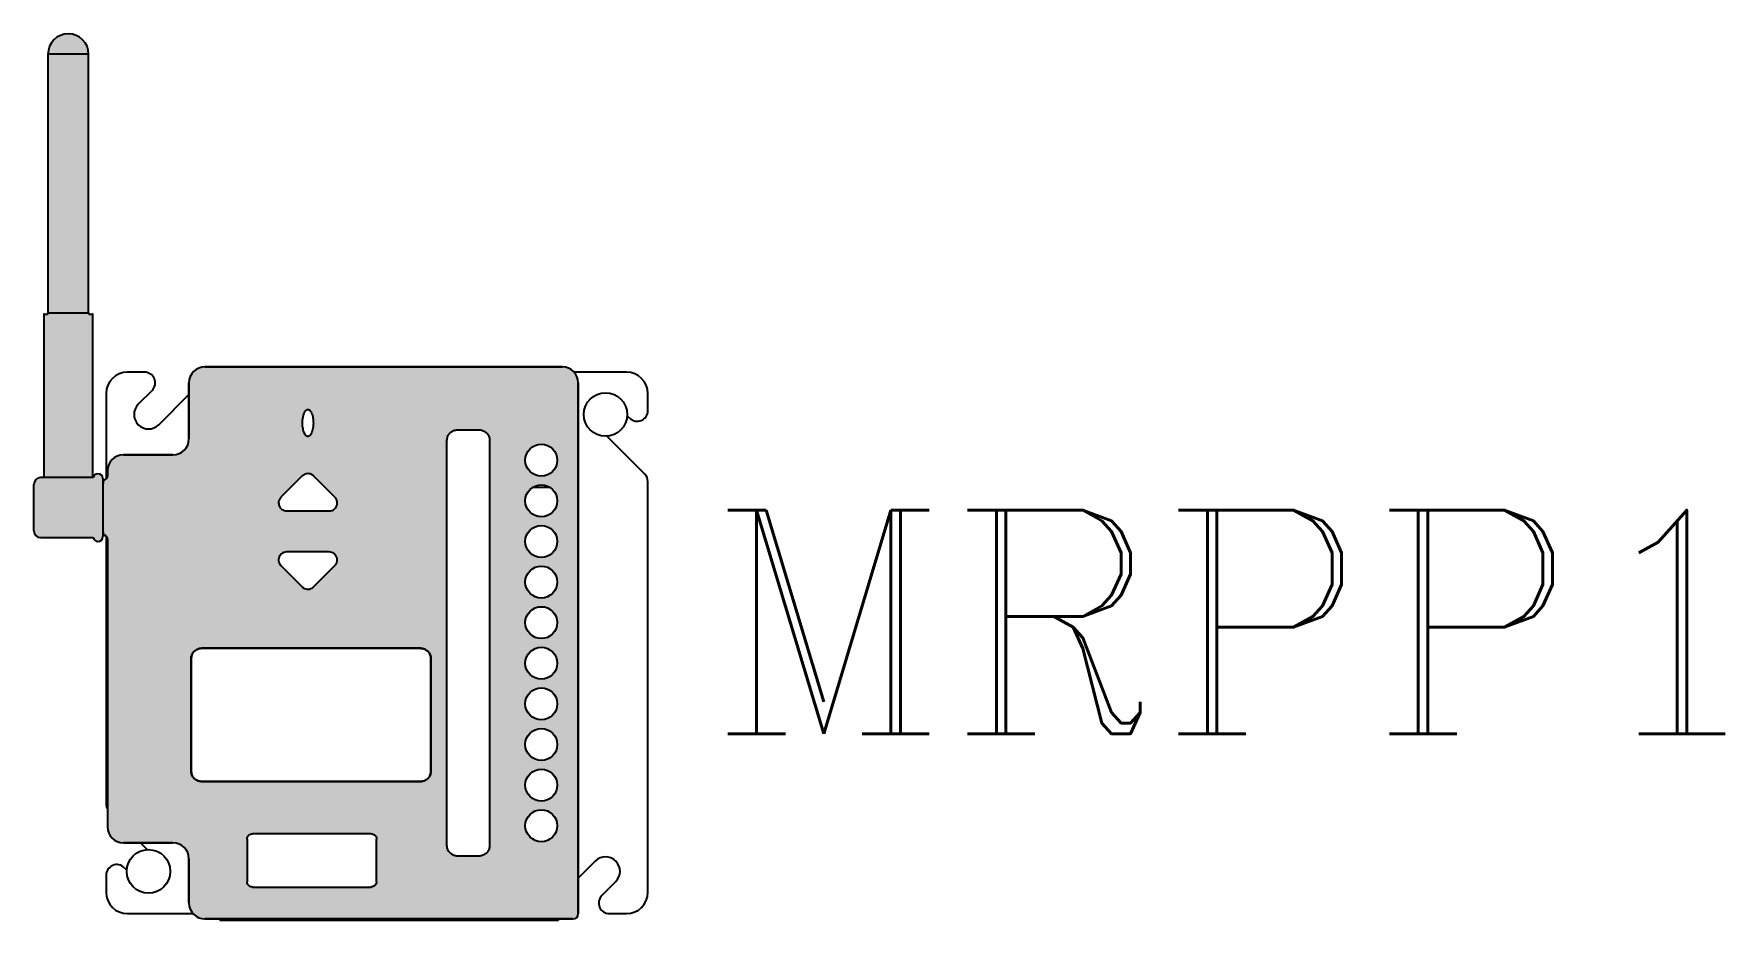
# Model space of a CAD drawing. Header units: inches. Extents: x -6 to 22.4, y -2.5 to 12.4.
import ezdxf

# ---------------------------------------------------------------- set-up
doc = ezdxf.new("R2010")
doc.units = ezdxf.units.IN
doc.header["$LTSCALE"] = 48
doc.header["$MEASUREMENT"] = 0

msp = doc.modelspace()

# ---------------------------------------------------------------- texts
at = {"insert": (5.314626204562984, 4.380138080016138), "char_height": 3.75, "width": 10.65285824355316, "attachment_point": 1}
msp.add_mtext('{\\Fcomplex|c0;MRPP1}', dxfattribs=at)

# ---------------------------------------------------------------- hatches: boundary and pattern name
h = msp.add_hatch(color=256)
h.paths.add_polyline_path([(-5.758712435818936, 12.02550034349765), (-5.077757844461914, 12.02550034349765, 0.9997039269162595)])
edge = h.paths.add_edge_path()
edge.add_spline(control_points=[(-5.758712447528268, 12.02544631677681), (-5.758712447528268, 7.679283433891896)], knot_values=[0, 0, 1, 1], degree=1, periodic=0)
edge.add_line((-5.758712447528268, 7.679283433891896), (-5.077851421488845, 7.679283433889637))
edge.add_spline(control_points=[(-5.077851421488859, 7.679283433891896), (-5.077757844459484, 12.0255003434999)], knot_values=[0, 0, 1, 1], degree=1, periodic=0)
edge.add_line((-5.07775784445947, 12.02550034349765), (-5.758712435818936, 12.02550034349765))
edge.add_arc((-5.418235140135877, 12.02539953772937), 0.3404773106059263, 179.9830363287723, 179.9921279864686)
h = msp.add_hatch(color=256)
edge = h.paths.add_edge_path()
edge.add_arc((-5.017708697522053, 7.656588066354999), 0.01134768376732609, 1.1336908301018411e-08, 90.00002800770687, ccw=False)
edge.add_spline(control_points=[(-5.006361013754727, 7.656588066357244), (-5.006361013754727, 4.925200583562457)], knot_values=[0.0002859281625922083, 0.0002859281625922083, 1, 1], degree=1, periodic=0)
edge.add_spline(control_points=[(-5.006361013754713, 4.925200583562457), (-4.999552403494334, 4.925200583562457)], knot_values=[0, 0, 0.8771029953462826, 0.8771029953462826], degree=1, periodic=0)
edge.add_arc((-4.920938258006188, 4.909767733638901), 0.08011464739730972, 90.00000000031508, 168.8934257580153, ccw=False)
edge.add_spline(control_points=[(-4.920938258006174, 4.98988238103621), (-4.920799478149107, 4.98988238103621)], knot_values=[0, 0, 1, 1], degree=1, periodic=0)
edge.add_arc((-4.920799478151537, 4.909767733638901), 0.0801146473973091, -1.6158878679561894e-09, 89.99999999826213, ccw=False)
edge.add_line((-4.840684830754228, 4.909767733636642), (-4.840684830754228, 4.885176257621424))
edge.add_line((-4.840684830754228, 4.885176257621424), (-4.833974507518576, 4.885176257621424))
edge.add_line((-4.833974507518576, 4.885176257621424), (-4.833974507518619, 4.833618331110017))
edge.add_line((-4.833974507518619, 4.833618331110017), (-4.833751127914439, 4.833618331110017))
edge.add_line((-4.833751127914439, 4.833618331110017), (-4.833751127914439, 4.018520650553313))
edge.add_line((-4.833751127914439, 4.018520650553313), (-4.833751127916869, 3.963503736446626))
edge.add_ellipse((-4.829293743972883, 3.895903119575479), major_axis=(0.06702408860902444, -5.079064106188702e-15), ratio=0.9998476951999998, start_angle=0, end_angle=90.0000000000043)
edge.add_line((-4.829293743950757, 3.962917000091153), (-4.817460191202414, 3.96291700009121))
edge.add_ellipse((-4.829293743972883, 3.895903119575479), major_axis=(0.06702408860902444, -5.079064106188702e-15), ratio=0.9998476951999998, start_angle=0, end_angle=90.00000000000432, ccw=False)
edge.add_line((-4.762269655366808, 3.895903119597861), (-4.762269655366808, 3.88624718535651))
edge.add_spline(control_points=[(-4.762269655364364, 3.886247185336515), (-4.762915424182779, 3.893955256848542), (-4.764224710829012, 3.909583256856223), (-4.774434945276624, 3.93054681710295), (-4.789431052938738, 3.946826061816708), (-4.808017898731293, 3.957700079300949), (-4.821844912497554, 3.959113067376407), (-4.828763961076149, 3.959820127722224)], knot_values=[0, 0, 0, 0, 0.2104360382882247, 0.4266559285099399, 0.6230919290156983, 0.8113949044321235, 1, 1, 1, 1], degree=3, periodic=0)
edge.add_line((-4.828763961081563, 3.959820127723091), (-4.840684830754213, 3.959820127723077))
edge.add_line((-4.840684830754213, 3.959820127723077), (-4.840684830754228, 3.935228651698907))
edge.add_arc((-4.920799478151537, 3.935228651701166), 0.0801146473973091, 270, 359.99999999838406, ccw=False)
edge.add_spline(control_points=[(-4.920799478149107, 3.855114004303857), (-4.920938258006174, 3.855114004303857)], knot_values=[0, 0, 1, 1], degree=1, periodic=0)
edge.add_arc((-4.920938258006188, 3.935228651701166), 0.08011464739730975, 191.1065742419946, 270.0000000000102, ccw=False)
edge.add_spline(control_points=[(-4.999552403494334, 3.919795801777596), (-5.882402200592097, 3.919795801777596)], knot_values=[0, 0, 1, 1], degree=1, periodic=0)
edge.add_arc((-5.882402200594541, 4.033272639450814), 0.1134768376732325, 180.0000000011337, 270.0000000012342, ccw=False)
edge.add_line((-5.995879038267773, 4.033272639448569), (-5.995879038267773, 4.811723745886979))
edge.add_arc((-5.882402200594541, 4.811723745889225), 0.1134768376732325, 89.99999999876582, 180.0000000011337, ccw=False)
edge.add_spline(control_points=[(-5.882402200592097, 4.925200583562457), (-5.830202855262414, 4.925200583562457)], knot_values=[0.01715933901195577, 0.01715933901195577, 1, 1], degree=1, periodic=0)
edge.add_spline(control_points=[(-5.830202855262414, 4.925200583562457), (-5.830202855262414, 7.656588066357244)], knot_values=[0, 0, 0.9997268539231583, 0.9997268539231583], degree=1, periodic=0)
edge.add_arc((-5.818855171495088, 7.656588066354985), 0.01134768376732609, 90.00000001234139, 179.9999999885914, ccw=False)
edge.add_line((-5.818855171497532, 7.667935750122311), (-5.770060131298024, 7.667935750122311))
edge.add_arc((-5.770060131298024, 7.679283433889623), 0.01134768376732609, 270, 360.0000000114804)
edge.add_line((-5.758712447530698, 7.679283433891896), (-5.077851421491303, 7.679283433889637))
edge.add_arc((-5.066503737723977, 7.679283433889637), 0.01134768376732609, 180, 270)
edge.add_line((-5.066503737723977, 7.667935750122311), (-5.017708703069104, 7.667935750122325))
h = msp.add_hatch(color=256)
edge = h.paths.add_edge_path()
edge.add_ellipse((2.86029504132074, 6.51329043238681), major_axis=(0.1896016186844267, 0.1896016186844292), ratio=0.9996954599000001, start_angle=315.008725760335, end_angle=356.8054918293523)
edge.add_ellipse((2.86029504132074, 6.51329043238681), major_axis=(0.1896016186844267, 0.1896016186844292), ratio=0.9996954599000001, start_angle=356.8054918293523, end_angle=404.9912742396658)
edge.add_line((2.860376699920934, 6.781386786820079), (-3.12806531539681, 6.781386786820079))
edge.add_ellipse((-3.127983656811395, 6.51329043238681), major_axis=(-0.1896016186844267, 0.1896016186844292), ratio=0.9996954599000001, start_angle=315.0087257603361, end_angle=404.9912742396663)
edge.add_line((-3.396080011253602, 6.513372090869879), (-3.396080011253602, 5.57513693753765))
edge.add_line((-3.396080011253602, 5.57513693753765), (-3.396080011253588, 5.575096111331689))
edge.add_ellipse((-3.66417636568687, 5.57517776991709), major_axis=(0.1896016186844266, -0.1896016186844266), ratio=0.9996954598999999, start_angle=315.0087257603356, end_angle=404.9912742396661, ccw=False)
edge.add_line((-3.664094707203702, 5.307081415474883), (-4.494254959510158, 5.307081415474883))
edge.add_ellipse((-4.494173300924615, 5.038985061041629), major_axis=(-0.1896016186844292, 0.1896016186844267), ratio=0.9996954599000001, start_angle=315.0087257603349, end_angle=404.9912742396659)
edge.add_line((-4.762269655366822, 5.039066719524726), (-4.762269655366808, 4.95874920000054))
edge.add_line((-4.762269655366808, 4.95874920000054), (-4.762269655366808, 4.949093265749056))
edge.add_ellipse((-4.829293743972883, 4.949093265760069), major_axis=(-0.06702408860902316, 0), ratio=0.9998476952, start_angle=90, end_angle=180, ccw=False)
edge.add_line((-4.833751127916884, 4.880885214718916), (-4.833751127916884, 4.826475734786754))
edge.add_line((-4.833751127916884, 4.826475734786754), (-4.833751127914439, 4.018520650553313))
edge.add_line((-4.833751127914439, 4.018520650553313), (-4.833751127916841, 3.964111170616633))
edge.add_ellipse((-4.829293743972883, 3.895903119575479), major_axis=(0.06702408860902444, -5.079064106188702e-15), ratio=0.9998476951999998, start_angle=0, end_angle=90.00000000000432, ccw=False)
edge.add_line((-4.783343510810425, 3.950606547452836), (-4.78334351081044, 3.941502548048717))
edge.add_ellipse((-4.829293743972883, 3.895903119575479), major_axis=(0.06702408860902444, -5.079064106188702e-15), ratio=0.9998476951999998, start_angle=0, end_angle=90.00000000000432, ccw=False)
edge.add_line((-4.762269655366794, 3.895903119586535), (-4.762269655366836, -0.9306114090295523))
edge.add_ellipse((-4.494173300924615, -0.9305297505461283), major_axis=(-0.1896016186844292, -0.1896016186844267), ratio=0.9996954599000001, start_angle=315.008725760336, end_angle=404.9912742396663)
edge.add_line((-4.494254959408082, -1.198626104988335), (-3.664135533316369, -1.198626104988335))
edge.add_line((-3.664135533316369, -1.198626104988335), (-3.66409470710137, -1.198626104988335))
edge.add_ellipse((-3.66417636568687, -1.46672245942159), major_axis=(0.1896016186844266, 0.1896016186844266), ratio=0.9996954598999999, start_angle=315.00872576033584, end_angle=404.99127423966615, ccw=False)
edge.add_line((-3.396080011253602, -1.466640800835989), (-3.396080011253616, -2.207449212446591))
edge.add_ellipse((-3.127983656811395, -2.20736755397175), major_axis=(-0.1896016186844266, -0.1896016186844266), ratio=0.9996954598999999, start_angle=315.0087257603357, end_angle=356.8054918319169)
edge.add_ellipse((-3.127983656811395, -2.20736755397175), major_axis=(-0.1896016186844266, -0.1896016186844266), ratio=0.9996954598999999, start_angle=356.8054918319169, end_angle=404.9912742396658)
edge.add_line((-3.128065315284374, -2.475463908413943), (3.039053163766539, -2.475463908413943))
edge.add_ellipse((3.039025944279231, -2.386098456930242), major_axis=(0.06320053956147635, -0.06320053956147542), ratio=0.9996954599, start_angle=315.0087257603353, end_angle=404.9912742396658)
edge.add_line((3.128391395753994, -2.38612567646247), (3.128391395754008, 6.513372090983836))
edge = h.paths.add_edge_path(flags=16)
edge.add_spline(control_points=[(0.9285490780280412, 5.548331385333654), (0.9305450725886857, 5.56853071989201), (0.9345372693700682, 5.608931490515346), (0.9656896016905421, 5.662729293525018), (1.011477089128732, 5.703132791643867), (1.061658703436365, 5.72412448151708), (1.094494363727506, 5.726220609720158), (1.107252759403224, 5.727035066708837)], knot_values=[0, 0, 0, 0, 0.2166105679409077, 0.4332436717003993, 0.6492039668039579, 0.8636971343562807, 1, 1, 1, 1], degree=3, periodic=0)
edge.add_line((1.107252759380387, 5.727035066706549), (1.464660122172432, 5.727035066706549))
edge.add_spline(control_points=[(1.46466012215356, 5.727035066708837), (1.484642615478037, 5.725079702360986), (1.52460530093029, 5.721169198846269), (1.577908869378547, 5.690700774189565), (1.618333673559178, 5.645795696020613), (1.640171460085043, 5.595483561002212), (1.642444068726633, 5.561916232240804), (1.643363803528743, 5.548331385333654)], knot_values=[0, 0, 0, 0, 0.2127701297379509, 0.4255157567315716, 0.6389659498076697, 0.8538879177729132, 1, 1, 1, 1], degree=3, periodic=0)
edge.add_line((1.643363803526313, 5.548331385357585), (1.643363803526313, 4.266968857312634))
edge.add_line((1.643363803526313, 4.266968857312634), (1.643363803526327, -1.242408507042228))
edge.add_spline(control_points=[(1.643363803528743, -1.24240850702239), (1.641370513489662, -1.262592334335665), (1.637383782716753, -1.302961514880039), (1.606285002444196, -1.356718103442333), (1.560566109481314, -1.39712474791466), (1.510371480045237, -1.418181105544136), (1.477478983917052, -1.420290223186981), (1.46466012215356, -1.421112188397558)], knot_values=[0, 0, 0, 0, 0.2162945218926788, 0.4326053958708447, 0.6484078633657115, 0.8629775320462876, 1, 1, 1, 1], degree=3, periodic=0)
edge.add_line((1.46466012214232, -1.421112188398709), (1.107252759412674, -1.421112188398695))
edge.add_spline(control_points=[(1.107252759403224, -1.421112188397558), (1.087256556223338, -1.419154259383646), (1.047266232510594, -1.415238605278276), (0.9939298752762937, -1.384726514184649), (0.9535023147655153, -1.339760680772912), (0.9317212495356273, -1.289454639099745), (0.9294609749878902, -1.255932752073875), (0.9285490780280412, -1.24240850702239)], knot_values=[0, 0, 0, 0, 0.2130361870885042, 0.4260501860054968, 0.6397001811267583, 0.8546387606792303, 1, 1, 1, 1], degree=3, periodic=0)
edge.add_line((0.9285490780256112, -1.242408506998373), (0.9285490780256112, 4.266968857312634))
edge.add_line((0.9285490780256112, 4.266968857312634), (0.9285490780255969, 5.548331385313986))
edge = h.paths.add_edge_path(flags=16)
edge.add_spline(control_points=[(-0.9501618460996042, 4.595274377634709), (-0.9450674667006638, 4.589655081452335), (-0.9350190339453519, 4.578571274103268), (-0.9236332522864075, 4.558879706901493), (-0.9155158967662516, 4.537816366289064), (-0.91210642092787, 4.520415577732734), (-0.9110274984468418, 4.507997997127589), (-0.9109464734561357, 4.502996631142196), (-0.9109060237862252, 4.500499826126671)], knot_values=[0, 0, 0, 0, 0.215554662105981, 0.4251718134154115, 0.6442865537454772, 0.8572171902465591, 0.9287193065722533, 1, 1, 1, 1], degree=3, periodic=0)
edge.add_spline(control_points=[(-0.9109060237862252, 4.500499826126671), (-0.912453105431581, 4.485086741533664), (-0.915516269934642, 4.454569403454158), (-0.9392106899152992, 4.414163420998975), (-0.973661418493748, 4.384062088844075), (-1.011159558726092, 4.368585808826154), (-1.035576369665193, 4.367059583344997), (-1.04493378479215, 4.366474677910787)], knot_values=[0, 0, 0, 0, 0.2212111421597408, 0.4379898891432978, 0.6533906902033525, 0.8671666334018475, 1, 1, 1, 1], degree=3, periodic=0)
edge.add_line((-1.044933784809942, 4.366474677908499), (-1.759512560022031, 4.366474677908514))
edge.add_spline(control_points=[(-1.759512560038047, 4.366474677910787), (-1.774529344038982, 4.367948094336839), (-1.80458922267313, 4.370897508734913), (-1.844636004479241, 4.393861583443467), (-1.874929957873121, 4.427651084739637), (-1.891180335014013, 4.46533881668671), (-1.892862585342968, 4.490402363228952), (-1.893540321043957, 4.500499826128916)], knot_values=[0, 0, 0, 0, 0.2124310434307611, 0.4252342834029903, 0.6391190959301409, 0.854610298905262, 1, 1, 1, 1], degree=3, periodic=0)
edge.add_spline(control_points=[(-1.893540321043957, 4.50049982612893), (-1.893369518547772, 4.505366412514661), (-1.892672356838105, 4.525230277273735), (-1.883122407070715, 4.560065514915465), (-1.863897552702099, 4.583537579889068), (-1.854284498730593, 4.595274377634709)], knot_values=[0, 0, 0, 0, 0.139591330483104, 0.5697676133705332, 1, 1, 1, 1], degree=3, periodic=0)
edge.add_line((-1.854284498730124, 4.595274377635292), (-1.496995111108333, 4.952563765257125))
edge.add_spline(control_points=[(-1.496995111107623, 4.952563765257665), (-1.489357783637146, 4.959239238377322), (-1.470480171687626, 4.975739380818467), (-1.432342113946959, 4.990901999818107), (-1.387025250197269, 4.993404600652724), (-1.34241776799729, 4.981297328063562), (-1.319106157410985, 4.96214113655698), (-1.30745123372256, 4.952563765257665)], knot_values=[0, 0, 0, 0, 0.1448600614902241, 0.3580587631430964, 0.5715693975722249, 0.7858009012892635, 1, 1, 1, 1], degree=3, periodic=0)
edge.add_line((-1.307451233741773, 4.952563765272131), (-0.9501618460839438, 4.595274377614388))
edge = h.paths.add_edge_path(flags=16)
edge.add_spline(control_points=[(-1.402223172415091, 5.614004988239031), (-1.398797566889556, 5.614304000091153), (-1.389639500981716, 5.615103382923934), (-1.374280202182646, 5.623649335149665), (-1.352873906747575, 5.646493327595593), (-1.328922328304188, 5.6973297044795), (-1.313315015929746, 5.772502341254494), (-1.309215098356532, 5.860665750605932), (-1.319208607119833, 5.946082518485582), (-1.339269956234403, 6.012808558671949), (-1.365422708438999, 6.05074131926898), (-1.383437542946282, 6.063940821769449), (-1.397281863784727, 6.068361463587706), (-1.407313332626302, 6.067865383871151), (-1.417705816957422, 6.065078363438332), (-1.431811206628367, 6.057246577459011), (-1.452776371785575, 6.033223925897261), (-1.478503682424062, 5.976981434805154), (-1.492663810115204, 5.897522048285808), (-1.494363355012695, 5.806539962466275), (-1.482933954375184, 5.725947073316362), (-1.462438767342761, 5.663812980798212), (-1.437024578249847, 5.629216621306782), (-1.419479192625886, 5.617251718958798), (-1.408699281823303, 5.61418109081167), (-1.40328071141063, 5.614033745526172), (-1.402223172415091, 5.614004988239031)], knot_values=[0, 0, 0, 0, 0.0097250742584722, 0.0259991614195219, 0.0490990452036188, 0.0995001662856537, 0.1851639891468705, 0.2687045091260682, 0.3521746663920504, 0.4319079411945691, 0.4665858870675166, 0.4831051681078765, 0.4957620072510922, 0.5074786263513232, 0.5109692150409775, 0.5265537189357332, 0.5531511882220544, 0.6019015753530755, 0.7029940110219244, 0.7829770849327852, 0.8628519652782299, 0.9363701094167616, 0.9686898918920542, 0.984576158242002, 0.9969897384590832, 1, 1, 1, 1], degree=3, periodic=0)
edge = h.paths.add_edge_path(flags=16)
edge.add_spline(control_points=[(-1.04493378479215, 3.678465504616369), (-1.03034707142298, 3.677075057009318), (-1.000652187092868, 3.674244454952941), (-0.9606363012812551, 3.651755672733458), (-0.9297275744586102, 3.617907239703541), (-0.9118453413497036, 3.575368471197081), (-0.9092794908428914, 3.529659751051909), (-0.9212789974903046, 3.484868869397459), (-0.9405339167401792, 3.461400541409404), (-0.95016184609959, 3.449665804892447)], knot_values=[0, 0, 0, 0, 0.1382931076859409, 0.2815300289008275, 0.4252667000501879, 0.5692194525749713, 0.7130194704770167, 0.8565027341885572, 1, 1, 1, 1], degree=3, periodic=0)
edge.add_line((-0.9501618460991921, 3.449665804892959), (-1.307451233723128, 3.092376417269051))
edge.add_spline(control_points=[(-1.307451233722546, 3.092376417269492), (-1.3150042856185, 3.085766311994178), (-1.333833418980817, 3.069287866528384), (-1.371914144009139, 3.054068579768838), (-1.417303774724573, 3.051517788272335), (-1.461968432741841, 3.063605466323338), (-1.485319869578447, 3.082786361432255), (-1.496995111107623, 3.092376417269492)], knot_values=[0, 0, 0, 0, 0.1432583861629823, 0.3571313020865235, 0.5711680564120265, 0.7855927859234705, 1, 1, 1, 1], degree=3, periodic=0)
edge.add_line((-1.496995111126949, 3.092376417283901), (-1.854284498715316, 3.449665804872382))
edge.add_spline(control_points=[(-1.854284498730593, 3.449665804892433), (-1.863800387810429, 3.461235522725431), (-1.882986258861024, 3.484562309384344), (-1.895119361776096, 3.52915920718408), (-1.892707215849953, 3.574838942181955), (-1.875090623647992, 3.617258746174997), (-1.844601219716651, 3.651083717775975), (-1.804587406100524, 3.674046199440525), (-1.77453783413209, 3.676992370987023), (-1.759512560038047, 3.678465504616369)], knot_values=[0, 0, 0, 0, 0.1416566642109809, 0.2856072060324872, 0.4293263043148636, 0.5725412768998575, 0.7152020947765463, 0.857596421277301, 1, 1, 1, 1], degree=3, periodic=0)
edge.add_line((-1.759512560055143, 3.678465504614081), (-1.04493378477467, 3.678465504614081))
h.paths.add_polyline_path([(2.241324191775774, 5.216389297176988, -1), (2.777435235901294, 5.216389297176988, -1)], flags=16)
h.paths.add_polyline_path([(2.777435235901308, 4.535528271137579, -1), (2.241324191775774, 4.535528271137579, -1)], flags=16)
h.paths.add_polyline_path([(2.777435235901308, 3.854667245098156, -1), (2.241324191775774, 3.854667245098156, -1)], flags=16)
h.paths.add_polyline_path([(2.777435235901308, 3.173806219058747, -1), (2.241324191775774, 3.173806219058747, -1)], flags=16)
edge = h.paths.add_edge_path(flags=16)
edge.add_spline(control_points=[(0.529535842484222, 2.056720869689045), (0.5202175537006326, 2.058953639318631), (0.5106914506018541, 2.060416887470737), (0.5010822217769402, 2.061572327031811)], knot_values=[0.06884987947537785, 0.06884987947537785, 0.06884987947537785, 0.06884987947537785, 0.1721246986739378, 0.1721246986739378, 0.1721246986739378, 0.1721246986739378], degree=3, periodic=0)
edge.add_spline(control_points=[(0.5476333862871883, 2.051188801670705), (0.5454178998130033, 2.052028169317481), (0.5421878361565149, 2.053162187651012), (0.5389248449415049, 2.054174277601177), (0.5379146508320787, 2.054475687494786)], knot_values=[0.2033014468980854, 0.2033014468980854, 0.2033014468980854, 0.2033014468980854, 0.2287496296395046, 0.2401124924273693, 0.2401124924273693, 0.2401124924273693, 0.2401124924273693], degree=3, periodic=0)
edge.add_spline(control_points=[(0.5746896675225912, 2.037871235017377), (0.578366649383284, 2.035620003018423), (0.5819654474382787, 2.033214543027285), (0.5854791829636241, 2.030671136514144)], knot_values=[0.6054749520401368, 0.6054749520401368, 0.6054749520401368, 0.6054749520401368, 0.651627751859665, 0.651627751859665, 0.651627751859665, 0.651627751859665], degree=3, periodic=0)
edge.add_spline(control_points=[(0.5974630702330046, 2.021193869680175), (0.6011296389648919, 2.018038600199745), (0.6054907184933143, 2.013984947466554), (0.609664879564491, 2.009744251213206), (0.6104326170445233, 2.008951145266735)], knot_values=[0.4885607535568157, 0.4885607535568157, 0.4885607535568157, 0.4885607535568157, 0.539761671886955, 0.5514248875052947, 0.5514248875052947, 0.5514248875052947, 0.5514248875052947], degree=3, periodic=0)
edge.add_spline(control_points=[(0.6295384339817929, 1.985371175082037), (0.626611617871248, 1.989635309341864), (0.6235094597173685, 1.993769988570548), (0.6202407700201462, 1.997766228903274)], knot_values=[0.564370620817972, 0.564370620817972, 0.564370620817972, 0.564370620817972, 0.6196157881090354, 0.6196157881090354, 0.6196157881090354, 0.6196157881090354], degree=3, periodic=0)
edge.add_spline(control_points=[(0.6204684190423393, 1.997746524999286), (0.6264981917329635, 1.990453077372081), (0.6319446740315016, 1.982729291443974), (0.6366408992363262, 1.974645681737968)], knot_values=[0.3352417140894771, 0.3352417140894771, 0.3352417140894771, 0.3352417140894771, 0.4355105288048126, 0.4355105288048126, 0.4355105288048126, 0.4355105288048126], degree=3, periodic=0)
edge.add_spline(control_points=[(0.6408334556863196, 1.966934960890342), (0.6421079065303843, 1.964421142405527), (0.6433087747589639, 1.961876364081462), (0.6444314256855534, 1.959302583270727)], knot_values=[0.2734310706357507, 0.2734310706357507, 0.2734310706357507, 0.2734310706357507, 0.3037906707047975, 0.3037906707047975, 0.3037906707047975, 0.3037906707047975], degree=3, periodic=0)
edge.add_spline(control_points=[(0.6444314249199579, 1.959302585026307), (0.6449624271638186, 1.958158870997977), (0.645480798245103, 1.95700956952868), (0.6459862056755412, 1.95585497871906)], knot_values=[0.7263799570776126, 0.7263799570776126, 0.7263799570776126, 0.7263799570776126, 0.7398098460251097, 0.7398098460251097, 0.7398098460251097, 0.7398098460251097], degree=3, periodic=0)
edge.add_spline(control_points=[(0.6569722946014735, 1.919683494326463), (0.6567134621226103, 1.921176253024029), (0.6560507927278252, 1.924706898696229), (0.6552566488111893, 1.928215641622302), (0.6547550703971012, 1.930235622149354)], knot_values=[0.8363903468976157, 0.8363903468976157, 0.8363903468976157, 0.8363903468976157, 0.8526767421644534, 0.8749998137446265, 0.8749998137446265, 0.8749998137446265, 0.8749998137446265], degree=3, periodic=0)
edge.add_spline(control_points=[(0.6604935559652887, 1.884905917142589), (0.6600914871600594, 1.891015579801149), (0.6596894183548301, 1.897125242459708), (0.6591119553140459, 1.903205685651557)], knot_values=[0.9345030996531292, 0.9345030996531292, 0.9345030996531292, 0.9345030996531292, 0.9999999999999999, 0.9999999999999999, 0.9999999999999999, 0.9999999999999999], degree=3, periodic=0)
edge.add_spline(control_points=[(0.6582817797458347, 1.903270251913213), (0.6590853689335177, 1.897171122123183), (0.6597894624493961, 1.891038519632886), (0.6604935559652887, 1.884905917142589)], knot_values=[0, 0, 0, 0, 0.0654725879170403, 0.0654725879170403, 0.0654725879170403, 0.0654725879170403], degree=3, periodic=0)
edge.add_spline(control_points=[(0.6604935559652887, 1.884905917142589), (0.6604935559653029, 1.650202012751151), (0.6604935559653171, 1.415498108359742), (0.6604935559653171, 1.180880376123426)], knot_values=[0.6249965938394508, 0.6249965938394508, 0.6249965938394508, 0.6249965938394508, 1, 1, 1, 1], degree=3, periodic=0)
edge.add_spline(control_points=[(0.6604935559653171, 1.180880376123426), (0.6604935559653171, 1.102745410998807), (0.6604935559653171, 1.024620003194343), (0.6604935559653029, 0.9465073355933953)], knot_values=[0.5001088550369351, 0.5001088550369351, 0.5001088550369351, 0.5001088550369351, 0.6249965938394507, 0.6249965938394507, 0.6249965938394507, 0.6249965938394507], degree=3, periodic=0)
edge.add_spline(control_points=[(0.6604935559653029, 0.9465073355933953), (0.6604935559653029, 0.9464392506943824), (0.6604935559653029, 0.8681861693117838), (0.6604935559653029, 0.7899458767648468), (0.6604935559653029, 0.711783232836865)], knot_values=[0.3749966027264789, 0.3749966027264789, 0.3749966027264789, 0.3749966027264789, 0.3751054579140653, 0.5001088550369353, 0.5001088550369353, 0.5001088550369353, 0.5001088550369353], degree=3, periodic=0)
edge.add_spline(control_points=[(0.6604935559653029, 0.711783232836865), (0.6604935559653029, 0.4773037978155656), (0.6604935559652887, 0.2429105302594081), (0.6604935559652887, 0.008517262703264805)], knot_values=[0, 0, 0, 0, 0.3749966027264789, 0.3749966027264789, 0.3749966027264789, 0.3749966027264789], degree=3, periodic=0)
edge.add_spline(control_points=[(0.6604935559652887, 0.008517262703264805), (0.6585121099687541, -0.01160416635092076), (0.6557464234504664, -0.03968949653956599), (0.6448742066544355, -0.06558795967261233), (0.6412464754514104, -0.07268932642443815)], knot_values=[0, 0, 0, 0, 0.2152087837273075, 0.300386703856947, 0.300386703856947, 0.300386703856947, 0.300386703856947], degree=3, periodic=0)
edge.add_spline(control_points=[(0.6412464754194644, -0.07268932642344339), (0.6329832539707496, -0.08924080157473213), (0.6084800759057174, -0.1218024170280785), (0.5753469735002881, -0.1457859306630809), (0.5560809354368104, -0.1541703148621423)], knot_values=[0.2727697130795761, 0.2727697130795761, 0.2727697130795761, 0.2727697130795761, 0.4722463863983917, 0.6992871802937739, 0.6992871802937739, 0.6992871802937739, 0.6992871802937739], degree=3, periodic=0)
edge.add_spline(control_points=[(0.5560809354367962, -0.1541703148621281), (0.5447321625283763, -0.1594306330626267), (0.5203337799276682, -0.1676720514338115), (0.4948463848749753, -0.169334692272713), (0.4817898745901061, -0.1701864186719177)], knot_values=[0.7270308599001776, 0.7270308599001776, 0.7270308599001776, 0.7270308599001776, 0.8601652158726747, 1, 1, 1, 1], degree=3, periodic=0)
edge.add_spline(control_points=[(0.4817898745901061, -0.1701864186719177), (-1.349922859505426, -0.1701864186719177)], knot_values=[0.5, 0.5, 1, 1], degree=1, periodic=0)
edge.add_spline(control_points=[(-1.349922859505426, -0.1701864186719177), (-3.181635593600959, -0.1701864186719177)], knot_values=[0, 0, 0.5, 0.5], degree=1, periodic=0)
edge.add_spline(control_points=[(-3.181635593600959, -0.1701864186719177), (-3.201693998020147, -0.168216922028634), (-3.22973532481582, -0.1654635973950747), (-3.255589989578766, -0.1546353317049238), (-3.26270619096411, -0.1510068934357065)], knot_values=[0, 0, 0, 0, 0.2141369774527254, 0.2993600506949411, 0.2993600506949411, 0.2993600506949411, 0.2993600506949411], degree=3, periodic=0)
edge.add_spline(control_points=[(-3.262706190963314, -0.1510068934152002), (-3.279372875462599, -0.1427112502737629), (-3.311956582388859, -0.1181713126201771), (-3.335903031545556, -0.08505795029294916), (-3.344264773238834, -0.06591211252336393)], knot_values=[0.273780903888345, 0.273780903888345, 0.273780903888345, 0.273780903888345, 0.4743264767638548, 0.7003336081226008, 0.7003336081226008, 0.7003336081226008, 0.7003336081226008], degree=3, periodic=0)
edge.add_spline(control_points=[(-3.344264773238976, -0.06591211252339235), (-3.349457569762549, -0.0547323331704348), (-3.357764033489019, -0.03030763214685805), (-3.359457755320207, -0.004772717332031107), (-3.360339274976141, 0.008517262703264805)], knot_values=[0.7260455362883836, 0.7260455362883836, 0.7260455362883836, 0.7260455362883836, 0.8574168200791583, 1, 1, 1, 1], degree=3, periodic=0)
edge.add_spline(control_points=[(-3.360339274976141, 0.008517262703264805), (-3.360339274976141, 0.2429105302596213), (-3.360339274976113, 0.4773037978159635), (-3.360339274976099, 0.7117832328373339)], knot_values=[0.6250033972734883, 0.6250033972734883, 0.6250033972734883, 0.6250033972734883, 1, 1, 1, 1], degree=3, periodic=0)
edge.add_spline(control_points=[(-3.360339274976099, 0.7117832328373339), (-3.360339274976099, 0.7899458768880265), (-3.360339274976099, 0.8681861694349067), (-3.360339274976113, 0.94643925081742), (-3.360339274976113, 0.9465073355936227)], knot_values=[0.4998911449631783, 0.4998911449631783, 0.4998911449631783, 0.4998911449631783, 0.6248945422822559, 0.6250033972734881, 0.6250033972734881, 0.6250033972734881, 0.6250033972734881], degree=3, periodic=0)
edge.add_spline(control_points=[(-3.360339274976113, 0.9465073355936227), (-3.360339274976113, 1.024620003194613), (-3.360339274976127, 1.102745410999134), (-3.360339274976127, 1.180880376123781)], knot_values=[0.3750034061605549, 0.3750034061605549, 0.3750034061605549, 0.3750034061605549, 0.4998911449631784, 0.4998911449631784, 0.4998911449631784, 0.4998911449631784], degree=3, periodic=0)
edge.add_spline(control_points=[(-3.360339274976127, 1.180880376123781), (-3.360339274976127, 1.415498108360026), (-3.360339274976141, 1.650202012751308), (-3.360339274976141, 1.884905917142589)], knot_values=[0, 0, 0, 0, 0.3750034061605549, 0.3750034061605549, 0.3750034061605549, 0.3750034061605549], degree=3, periodic=0)
edge.add_spline(control_points=[(-3.356070140095483, 1.919775988064757), (-3.35695449319752, 1.914620778698634), (-3.357673693176153, 1.909420967835274), (-3.358301929499703, 1.904196591192431)], knot_values=[0.068847980122661, 0.068847980122661, 0.068847980122661, 0.068847980122661, 0.1250000227628338, 0.1250000227628338, 0.1250000227628338, 0.1250000227628338], degree=3, periodic=0)
edge.add_spline(control_points=[(-3.351206287957922, 1.941026562810904), (-3.352033132671636, 1.938254892651656), (-3.352777170676347, 1.935460859589881), (-3.353451101191212, 1.932647893195508)], knot_values=[0.1721199503126801, 0.1721199503126801, 0.1721199503126801, 0.1721199503126801, 0.2032976315374037, 0.2032976315374037, 0.2032976315374037, 0.2032976315374037], degree=3, periodic=0)
edge.add_spline(control_points=[(-3.334443271385709, 1.977898054357098), (-3.33620984671407, 1.975041447488252), (-3.337891254092639, 1.972135392371015), (-3.339479543279083, 1.969184819780651)], knot_values=[0.3124996514977041, 0.3124996514977041, 0.3124996514977041, 0.3124996514977041, 0.3482322205986048, 0.3482322205986048, 0.3482322205986048, 0.3482322205986048], degree=3, periodic=0)
edge.add_spline(control_points=[(-3.339565766193346, 1.969088819345984), (-3.338009574670536, 1.972039140686675), (-3.336352481747241, 1.974945435807996), (-3.334602133166129, 1.977804468169168)], knot_values=[0.6516154828436946, 0.6516154828436946, 0.6516154828436946, 0.6516154828436946, 0.6875022703166191, 0.6875022703166191, 0.6875022703166191, 0.6875022703166191], degree=3, periodic=0)
edge.add_spline(control_points=[(-3.327402159472967, 1.988594226641425), (-3.324421641984799, 1.992711938266154), (-3.321251629176317, 1.996712836286235), (-3.317918296491598, 2.000585840301042)], knot_values=[0.5513737890892444, 0.5513737890892444, 0.5513737890892444, 0.5513737890892444, 0.6054607661254527, 0.6054607661254527, 0.6054607661254527, 0.6054607661254527], degree=3, periodic=0)
edge.add_spline(control_points=[(-3.30567570463252, 2.013553432764979), (-3.302064969360288, 2.017048160983549), (-3.298323092410016, 2.020404159224157), (-3.294460555268699, 2.023596655273508)], knot_values=[0.4354211887942407, 0.4354211887942407, 0.4354211887942407, 0.4354211887942407, 0.4885151378147029, 0.4885151378147029, 0.4885151378147029, 0.4885151378147029], degree=3, periodic=0)
edge.add_spline(control_points=[(-3.271346748044209, 2.039773472401095), (-3.268811101598317, 2.041246076082288), (-3.266240072911813, 2.042644902105764), (-3.263635839885993, 2.043964803164116)], knot_values=[0.3036637133440853, 0.3036637133440853, 0.3036637133440853, 0.3036637133440853, 0.3351110202637114, 0.3351110202637114, 0.3351110202637114, 0.3351110202637114], degree=3, periodic=0)
edge.add_spline(control_points=[(-3.235318898661006, 2.055542647413148), (-3.238385754068702, 2.054594211311311), (-3.241427535805514, 2.053550378539825), (-3.244439255059874, 2.052416709784765)], knot_values=[0.7710852729490557, 0.7710852729490557, 0.7710852729490557, 0.7710852729490557, 0.8054304233137035, 0.8054304233137035, 0.8054304233137035, 0.8054304233137035], degree=3, periodic=0)
edge.add_spline(control_points=[(-3.199925494565235, 2.062229718782618), (-3.205453438361062, 2.061705059595795), (-3.210957249236287, 2.061035402663776), (-3.216414975359967, 2.060088854875119)], knot_values=[0.8749999680212723, 0.8749999680212723, 0.8749999680212723, 0.8749999680212723, 0.9345419960620243, 0.9345419960620243, 0.9345419960620243, 0.9345419960620243], degree=3, periodic=0)
edge.add_spline(control_points=[(-3.181635593600959, 2.063609598517758), (-1.807851043029331, 2.063609598517758)], knot_values=[0.625000000000002, 0.625000000000002, 1, 1], degree=1, periodic=0)
edge.add_spline(control_points=[(-1.807851043029331, 2.063609598517758), (-1.349922859505426, 2.063609598517758)], knot_values=[0.5, 0.5, 0.625000000000002, 0.625000000000002], degree=1, periodic=0)
edge.add_spline(control_points=[(-1.349922859505426, 2.063609598517758), (-0.8919946759815218, 2.063609598517758)], knot_values=[0.374999999999998, 0.374999999999998, 0.4999999999999999, 0.4999999999999999], degree=1, periodic=0)
edge.add_spline(control_points=[(-0.8919946759815218, 2.063609598517758), (0.4817898745901061, 2.063609598517758)], knot_values=[0, 0, 0.3749999999999981, 0.3749999999999981], degree=1, periodic=0)
h.paths.add_polyline_path([(2.777435235901308, 2.492945193019338, -1), (2.241324191775774, 2.492945193019338, -1)], flags=16)
h.paths.add_polyline_path([(2.777435235901308, 1.812084166979915, -1), (2.241324191775774, 1.812084166979915, -1)], flags=16)
h.paths.add_polyline_path([(2.777435235901308, 1.131223140940506, -1), (2.241324191775774, 1.131223140940506, -1)], flags=16)
h.paths.add_polyline_path([(2.777435235901308, 0.4503621149010826, -1), (2.241324191775774, 0.4503621149010826, -1)], flags=16)
h.paths.add_polyline_path([(2.777435235901308, -0.2304989111383264, -1), (2.241324191775774, -0.2304989111383264, -1)], flags=16)
edge = h.paths.add_edge_path(flags=16)
edge.add_spline(control_points=[(-0.3426595697990678, -1.045834457410265), (-0.3326445471280834, -1.04681796377055), (-0.3125859392031032, -1.048787781425574), (-0.2858779118634232, -1.064117523069854), (-0.2656897816258237, -1.086657739396898), (-0.254876946443062, -1.111771192910936), (-0.2537585236765523, -1.128459758729178), (-0.2533077291114836, -1.135186298097864)], knot_values=[0, 0, 0, 0, 0.2118958490500275, 0.4243960195253232, 0.6383277363981444, 0.8542233798775887, 1, 1, 1, 1], degree=3, periodic=0)
edge.add_line((-0.2533077291138994, -1.135186298085202), (-0.2533077291138994, -1.850001023610972))
edge.add_spline(control_points=[(-0.2533077291114836, -1.850001023598551), (-0.2543051786492754, -1.860107434440337), (-0.2562957483875437, -1.880276390184093), (-0.2718481074112873, -1.907170068895823), (-0.2947678166498235, -1.927406325108748), (-0.319915003040677, -1.937910450545118), (-0.336330691154302, -1.938951499792395), (-0.3426595697990678, -1.939352864286136)], knot_values=[0, 0, 0, 0, 0.2195194583415412, 0.4380861128147333, 0.6541254041634698, 0.8666520508793755, 1, 1, 1, 1], degree=3, periodic=0)
edge.add_line((-0.3426595698105359, -1.939352864288423), (-2.331363487971188, -1.939352864288423))
edge.add_spline(control_points=[(-2.331363487982699, -1.939352864286136), (-2.341349918856011, -1.93837318915979), (-2.3613776689524, -1.936408454325559), (-2.388012484761802, -1.92115680191371), (-2.40818309240359, -1.898749343220231), (-2.419104218513809, -1.873644014752642), (-2.420249115305538, -1.85684269014412), (-2.420715328670283, -1.850001023598551)], knot_values=[0, 0, 0, 0, 0.2096906681802828, 0.4205338577044704, 0.6340556652556839, 0.8509838259246529, 1, 1, 1, 1], degree=3, periodic=0)
edge.add_line((-2.420715328672713, -1.850001023585946), (-2.420715328672699, -1.135186298110369))
edge.add_spline(control_points=[(-2.420715328670283, -1.135186298097864), (-2.419724208798499, -1.125111368196528), (-2.417745437127536, -1.104996762039264), (-2.402259020701862, -1.07813705740196), (-2.379440947560468, -1.05790825941331), (-2.354307483596571, -1.04731443689748), (-2.337811361061156, -1.04625037101367), (-2.331363487982699, -1.045834457410265)], knot_values=[0, 0, 0, 0, 0.217664488623022, 0.4345673375353934, 0.6498206219867471, 0.8631246719176098, 1, 1, 1, 1], degree=3, periodic=0)
edge.add_line((-2.331363487994295, -1.045834457412553), (-0.3426595697990678, -1.04583445741028))
h.paths.add_polyline_path([(2.777435235901308, -0.9113599371777354, -1), (2.241324191775774, -0.9113599371777354, -1)], flags=16)

# ---------------------------------------------------------------- linework, layer by layer
for p, q in [((-5.077757844461914, 12.02550034349765), (-5.758712435818936, 12.02550034349765)), ((-5.818855171497532, 7.667935750122311), (-5.770060131298024, 7.667935750122311)), ((-5.077851421491303, 7.679283433889637), (-5.75740343465533, 7.679283433891896)), ((-5.066503737723977, 7.667935750122311), (-5.017708697524483, 7.667935750122311)), ((-4.139740124424918, 6.69203494613248), (-4.425936148060046, 6.69203494613248)), ((2.860376699851798, 6.781386786820079), (-3.128065315342454, 6.781386786820079)), ((-3.128024489190835, 6.781386786820079), (2.860335873691255, 6.781386786820079)), ((3.937396140298105, 6.69203494613248), (3.060164524864874, 6.69203494613248)), ((-4.783343510810411, 6.334627583382144), (-4.783343510810411, 4.906177627796012)), ((-4.013377539499118, 6.386968679840464), (-4.245827392004287, 6.15451882732637)), ((-3.902399158701073, 5.81109059402317), (-3.396080011253602, 6.317409741479565)), ((-3.396080011253602, 6.513372090917855), (-3.396080011253602, 5.575096111386046)), ((-3.396080011253602, 5.57513693753765), (-3.396080011253602, 6.513331264757312)), ((3.128391395754008, -2.386125676440585), (3.128391395754008, 6.513372090917855)), ((3.128391395754008, 6.513331264757312), (3.128391395754008, -2.386112067726359)), ((4.294803503048456, 6.048431559747002), (4.294803503048456, 6.334627583382144)), ((3.989737236747487, 5.922068974821215), (3.950344804810115, 5.961461406758588)), ((1.107252759400794, 5.727035066706549), (1.464660122151145, 5.727035066706549)), ((0.9285490780256112, 4.266968857312634), (0.9285490780256112, 5.54833138533138)), ((1.643363803526313, 5.54833138533138), (1.643363803526313, 4.266968857312634)), ((3.6069165715069, 5.618033173455387), (4.24246240659906, 4.982487338363228)), ((-3.664094707155812, 5.307081415474883), (-4.49425495945566, 5.307081415474883)), ((-4.494214133304041, 5.307081415474883), (-3.664135533316369, 5.307081415474883)), ((-5.006361013754727, 4.925200583562457), (-5.830202855262414, 4.925200583562457)), ((-4.840684830754228, 4.909767733636642), (-4.840684830754228, 4.826475734786754)), ((-4.83397450751859, 4.833618331110017), (-4.83397450751859, 4.885176257621424)), ((-4.83397450751859, 4.885176257621424), (-4.828763961076305, 4.885176257621424)), ((-4.83397450751859, 4.826475734784495), (-4.83397450751859, 4.833618331110017)), ((-4.83397450751859, 4.833618331110017), (-4.833751127916884, 4.833618331110017)), ((-4.833751127916884, 4.882079385244381), (-4.833751127916884, 4.826475734786754)), ((-4.833751127916884, 4.882079385244381), (-4.824567248341268, 4.882079385244381)), ((-4.833751127914439, 4.018520650553313), (-4.833751127914439, 4.826475734786754)), ((-4.762269655366808, 5.039066719572673), (-4.762269655366808, 4.949093265760069)), ((-4.762269655366808, 4.95874920000054), (-4.762269655366808, 5.039025893412131)), ((-1.496995111111872, 4.952563765253572), (-1.854284498731218, 4.595274377634226)), ((-0.9501618461038248, 4.595274377634226), (-1.307451233723185, 4.952563765253572)), ((4.294803503048456, -2.028704704976008), (4.294803503048456, 4.856124753446366)), ((-5.995879038267773, 4.033272639448569), (-5.995879038267773, 4.811723745886979)), ((2.509629898992458, 4.759354632059981), (2.361882178049058, 4.759354632059981)), ((2.656877249636963, 4.759354632059981), (2.509629898992458, 4.759354632059981)), ((-1.759512560036868, 4.366474677908499), (-1.044933784789237, 4.366474677908499)), ((0.9285490780256112, -1.242408507023526), (0.9285490780256112, 4.266968857312634)), ((1.643363803526313, 4.266968857312634), (1.643363803526313, -1.242408507023526)), ((-4.840684830754228, 4.018520650553313), (-4.840684830754228, 3.935228651698907)), ((-4.83397450751859, 4.011378054234484), (-4.83397450751859, 4.018520650551054)), ((-4.83397450751859, 3.959820127723077), (-4.83397450751859, 4.011378054234484)), ((-4.83397450751859, 4.011378054234484), (-4.833751127916884, 4.011378054234484)), ((-4.833751127916884, 4.018520650553313), (-4.833751127916884, 3.962917000091167)), ((-4.83397450751859, 3.959820127723077), (-4.828763961076305, 3.959820127723077)), ((-4.833751127916884, 3.962917000091167), (-4.824567248341268, 3.962917000091167)), ((-4.783343510810411, 3.938659768984408), (-4.783343510810411, -0.5502018750313056)), ((-4.762269655366808, 3.895903119575479), (-4.762269655366808, -0.9306114090771871)), ((-1.854284498731218, 3.449665804888355), (-1.496995111111872, 3.092376417269008)), ((-1.044933784789237, 3.678465504614081), (-1.759512560036868, 3.678465504614081)), ((-1.307451233723185, 3.092376417269008), (-0.9501618461038248, 3.449665804888355)), ((-3.181635593603389, 2.063609598515484), (0.4817898745876903, 2.063609598515484)), ((-3.360339274978571, 0.008517262700976858), (-3.360339274978571, 1.884905917140301)), ((0.6604935559628586, 1.884905917140301), (0.6604935559628586, 0.008517262700976858)), ((0.4817898745876903, -0.1701864186742057), (-3.181635593603389, -0.1701864186742057)), ((-0.342659569801512, -1.045834457412553), (-2.331363487985129, -1.045834457412553)), ((-4.49425495945566, -1.198626104988335), (-3.664094707155812, -1.198626104988335)), ((-3.664135533316369, -1.198626104988335), (-4.494214133304041, -1.198626104988335)), ((-4.095456579268856, -1.312110295040327), (-4.208940769329786, -1.198626104988335)), ((-2.420715328672713, -1.135186298100137), (-2.420715328672713, -1.850001023600839)), ((-0.2533077291139136, -1.850001023600839), (-0.2533077291139136, -1.135186298100137)), ((-4.478277244509442, -1.616146096415079), (-4.438884812580994, -1.655538528352466)), ((-3.396080011253602, -1.466640800890545), (-3.396080011253602, -2.207449212502794)), ((-3.396080011253602, -2.20740838635119), (-3.396080011253602, -1.466681627051088)), ((1.464660122151145, -1.421112188398709), (1.107252759400794, -1.421112188398709)), ((3.413859150939118, -1.505167715617034), (3.128391395754008, -1.790635470793219)), ((-4.783343510810411, -1.742508681331941), (-4.783343510810411, -2.028704704976008)), ((-2.331363487985129, -1.939352864288423), (-0.342659569801512, -1.939352864288423)), ((3.524837531737163, -2.081045801425404), (3.757287384242318, -1.848595948920249)), ((-4.425936148060046, -2.386112067726359), (-3.327853140364468, -2.386112067726359)), ((-3.128065315342454, -2.475463908413943), (3.039053163789589, -2.475463908413943)), ((3.039039555066424, -2.475463908413943), (-3.128024489190835, -2.475463908413943)), ((-2.876975235800373, -2.484326019198178), (-2.735129188708825, -2.484326019198178)), ((-2.876975235800373, -2.484326019198178), (-2.876975235800373, -2.495673702965505)), ((-2.876975235800373, -2.495673702965505), (-2.735129188708825, -2.495673702965505)), ((-2.735129188708825, -2.484326019198178), (2.655020600769859, -2.484326019198178)), ((-2.735129188708825, -2.495673702965505), (2.655020600769859, -2.495673702965505)), ((2.655020600769859, -2.484326019198178), (2.796866647861407, -2.484326019198178)), ((2.655020600769859, -2.495673702965505), (2.796866647861407, -2.495673702965505)), ((2.796866647861407, -2.484326019198178), (2.796866647861407, -2.495673702965505)), ((3.651200116654024, -2.386112067726359), (3.937396140298105, -2.386112067726359))]:
    msp.add_line(p, q)
for centre, radius in [((3.585573267590718, 5.98280471067477), 0.3653954173078172), ((2.509379713838541, 5.216389297176988), 0.2680555220627613), ((2.509379713838541, 4.535528271137579), 0.2680555220627613), ((2.509379713838541, 3.854667245098156), 0.2680555220627613), ((2.509379713838541, 3.173806219058747), 0.2680555220627613), ((2.509379713838541, 2.492945193019338), 0.2680555220627613), ((2.509379713838541, 1.812084166979915), 0.2680555220627613), ((2.509379713838541, 1.131223140940506), 0.2680555220627613), ((2.509379713838541, 0.4503621149010826), 0.2680555220627613), ((2.509379713838541, -0.2304989111383264), 0.2680555220627613), ((2.509379713838541, -0.9113599371777354), 0.2680555220627613), ((-4.074113275352673, -1.676881832268634), 0.3653954173078186)]:
    msp.add_circle(centre, radius)
for centre, radius, start, end in [((-5.418235140140425, 12.02539952240399), 0.3404773106059273, 0.01696625019513235, 179.992125407879), ((-5.818855171497532, 7.656588066354999), 0.01134768376732441, 90, 180), ((-5.770060131298024, 7.679283433889637), 0.01134768376732441, 270, 0), ((-5.066503737723977, 7.679283433889637), 0.01134768376732441, 180, 270), ((-5.017708697524483, 7.656588066354999), 0.01134768376732441, 0, 90), ((-4.425936148060046, 6.334627583382144), 0.3574073627503472, 90, 180), ((-4.139740124424918, 6.513331264757312), 0.1787036813751742, 315, 90), ((3.937396140298105, 6.334627583382144), 0.3574073627503485, 0, 90), ((-4.074113275352673, 5.98280471067477), 0.242840432620725, 135, 315), ((4.116099821673288, 6.048431559747002), 0.1787036813751742, 225, 0), ((-5.882402200594541, 4.811723745886979), 0.1134768376732359, 90, 180), ((-4.920938258009812, 4.909767733636642), 0.0801146473973055, 90, 168.8934257580035), ((-4.920799478151537, 4.909767733636642), 0.0801146473973055, 0, 90), ((4.116099821673288, 4.856124753446366), 0.1787036813751748, 0, 45), ((2.509629898992458, 4.535975030341007), 0.223379601718968, 83.10789742070169, 96.89207649599955), ((-5.882402200594541, 4.033272639448569), 0.1134768376732359, 180, 270), ((-4.920938258009812, 3.935228651698907), 0.0801146473973055, 191.1065742419964, 270), ((-4.920799478151537, 3.935228651698907), 0.08011464739730423, 270, 0), ((-4.604639829435229, -0.5502018750313056), 0.1787036813751743, 180, 208.1064608645989), ((-4.604639829435229, -1.742508681331941), 0.1787036813751742, 45, 180), ((3.585573267590718, -1.676881832268634), 0.2428404326207235, 315, 135), ((-4.425936148060046, -2.028704704976008), 0.357407362750349, 180, 270), ((3.651200116654024, -2.20740838635119), 0.1787036813751756, 135, 270), ((3.937396140298105, -2.028704704976008), 0.357407362750349, 270, 0)]:
    msp.add_arc(centre, radius, start, end)
for centre, major_axis, ratio, start_param, end_param in [((-3.127983656811395, 6.51329043238681), (-0.1896016186844267, 0.1896016186844292), 0.9996954599000001, 5.497939437029742, 7.068431177329472), ((2.86029504132074, 6.51329043238681), (0.1896016186844267, 0.1896016186844292), 0.9996954599000001, 5.497939437029724, 7.068431177329463), ((-3.66417636568687, 5.57517776991709), (0.1896016186844266, -0.1896016186844266), 0.9996954598999999, 5.497939437029734, 7.068431177329468), ((-4.494173300924615, 5.038985061041629), (-0.1896016186844292, 0.1896016186844267), 0.9996954599000001, 5.497939437029721, 7.068431177329464), ((-4.829293743972883, 4.949093265760069), (-0.06702408860902316, 0), 0.9998476952, 1.570796326794897, 3.141592653589793), ((-4.829293743972883, 3.895903119575479), (0.06702408860902444, -5.079064106188702e-15), 0.9998476951999998, 0, 1.570796326794972), ((-4.494173300924615, -0.9305297505461283), (-0.1896016186844292, -0.1896016186844267), 0.9996954599000001, 5.497939437029741, 7.068431177329471), ((-3.66417636568687, -1.46672245942159), (0.1896016186844266, 0.1896016186844266), 0.9996954598999999, 5.497939437029738, 7.068431177329469), ((-3.127983656811395, -2.20736755397175), (-0.1896016186844266, -0.1896016186844266), 0.9996954598999999, 5.497939437029736, 7.068431177329463), ((3.039025944279231, -2.386098456930242), (0.06320053956147635, -0.06320053956147542), 0.9996954599, 5.497939437029729, 7.068431177329463)]:
    msp.add_ellipse(centre, major_axis=major_axis, ratio=ratio, start_param=start_param, end_param=end_param)
for points, degree in [([(-5.758712447528268, 12.02544631677681), (-5.758712447528268, 7.679283433891896)], 1), ([(-5.077851421488859, 7.679283433891896), (-5.077757844459484, 12.0255003434999)], 1), ([(-5.830202855262414, 7.656588066357244), (-5.830202855262414, 4.925200583562457)], 1), ([(-5.006361013754727, 4.925200583562457), (-5.006361013754727, 7.656588066357244)], 1), ([(-5.830202855262414, 4.925200583562457), (-5.882402200592097, 4.925200583562457)], 1), ([(-4.999552403494334, 4.925200583562457), (-5.006361013754713, 4.925200583562457)], 1), ([(-4.920799478149107, 4.98988238103621), (-4.920938258006174, 4.98988238103621)], 1), ([(-4.833751127914439, 4.826475734786754), (-4.840684830751798, 4.826475734786754)], 1), ([(-4.840684830751798, 4.018520650553313), (-4.833751127914439, 4.018520650553313)], 1), ([(-5.882402200592097, 3.919795801777596), (-4.999552403494334, 3.919795801777596)], 1), ([(-4.920938258006174, 3.855114004303857), (-4.920799478149107, 3.855114004303857)], 1), ([(0.4817898745901061, 2.063609598517758), (-3.181635593600959, 2.063609598517758)], 1), ([(-3.360339274976141, 1.884905917142589), (-3.360339274976141, 1.571970220407351), (-3.360339274976141, 0.9460988268798047), (-3.360339274976141, 0.3210444507811161), (-3.360339274976141, 0.008517262703264805)], 3), ([(0.6604935559652887, 0.008517262703264805), (0.6604935559652887, 0.3210444506582064), (0.6604935559652887, 0.9460988267564119), (0.6604935559652887, 1.571970220284328), (0.6604935559652887, 1.884905917142589)], 3), ([(-3.181635593600959, -0.1701864186719177), (0.4817898745901061, -0.1701864186719177)], 1)]:
    msp.add_open_spline(points, degree=degree)
for points, knots in [([(-1.402223172415091, 5.614004988239031), (-1.398797566889556, 5.614304000091153), (-1.389639500981716, 5.615103382923934), (-1.374280202182646, 5.623649335149665), (-1.352873906747575, 5.646493327595593), (-1.328922328304188, 5.6973297044795), (-1.313315015929746, 5.772502341254494), (-1.309215098356532, 5.860665750605932), (-1.319208607119833, 5.946082518485582), (-1.339269956234403, 6.012808558671949), (-1.365422708438999, 6.05074131926898), (-1.383437542946282, 6.063940821769449), (-1.397281863784727, 6.068361463587706), (-1.407313332626302, 6.067865383871151), (-1.417705816957422, 6.065078363438332), (-1.431811206628367, 6.057246577459011), (-1.452776371785575, 6.033223925897261), (-1.478503682424062, 5.976981434805154), (-1.492663810115204, 5.897522048285808), (-1.494363355012695, 5.806539962466275), (-1.482933954375184, 5.725947073316362), (-1.462438767342761, 5.663812980798212), (-1.437024578249847, 5.629216621306782), (-1.419479192625886, 5.617251718958798), (-1.408699281823303, 5.61418109081167), (-1.40328071141063, 5.614033745526172), (-1.402223172415091, 5.614004988239031)], [0, 0, 0, 0, 0.0097250742584722, 0.0259991614195219, 0.0490990452036188, 0.0995001662856537, 0.1851639891468705, 0.2687045091260682, 0.3521746663920504, 0.4319079411945691, 0.4665858870675166, 0.4831051681078765, 0.4957620072510922, 0.5074786263513232, 0.5109692150409775, 0.5265537189357332, 0.5531511882220544, 0.6019015753530755, 0.7029940110219244, 0.7829770849327852, 0.8628519652782299, 0.9363701094167616, 0.9686898918920542, 0.984576158242002, 0.9969897384590832, 1, 1, 1, 1]), ([(0.9285490780280412, 5.548331385333654), (0.9305450725886857, 5.56853071989201), (0.9345372693700682, 5.608931490515346), (0.9656896016905421, 5.662729293525018), (1.011477089128732, 5.703132791643867), (1.061658703436365, 5.72412448151708), (1.094494363727506, 5.726220609720158), (1.107252759403224, 5.727035066708837)], [0, 0, 0, 0, 0.2166105679409077, 0.4332436717003993, 0.6492039668039579, 0.8636971343562807, 1, 1, 1, 1]), ([(1.46466012215356, 5.727035066708837), (1.484642615478037, 5.725079702360986), (1.52460530093029, 5.721169198846269), (1.577908869378547, 5.690700774189565), (1.618333673559178, 5.645795696020613), (1.640171460085043, 5.595483561002212), (1.642444068726633, 5.561916232240804), (1.643363803528743, 5.548331385333654)], [0, 0, 0, 0, 0.2127701297379509, 0.4255157567315716, 0.6389659498076697, 0.8538879177729132, 1, 1, 1, 1]), ([(-1.30745123372256, 4.952563765257665), (-1.319106157410985, 4.96214113655698), (-1.34241776799729, 4.981297328063562), (-1.387025250197269, 4.993404600652724), (-1.432342113946959, 4.990901999818107), (-1.470480171687626, 4.975739380818467), (-1.489357783637146, 4.959239238377322), (-1.496995111107623, 4.952563765257665)], [0, 0, 0, 0, 0.2141990987107365, 0.428430602427775, 0.6419412368569036, 0.8551399385097759, 1, 1, 1, 1]), ([(-1.854284498730593, 4.595274377634709), (-1.863897552702099, 4.583537579889068), (-1.883122407070715, 4.560065514915465), (-1.892672356838105, 4.525230277273735), (-1.893369518547772, 4.505366412514661), (-1.893540321043957, 4.50049982612893)], [0, 0, 0, 0, 0.4302323866294669, 0.860408669516896, 1, 1, 1, 1]), ([(-0.9109060237862252, 4.500499826126671), (-0.9109464734561357, 4.502996631142196), (-0.9110274984468418, 4.507997997127589), (-0.91210642092787, 4.520415577732734), (-0.9155158967662516, 4.537816366289064), (-0.9236332522864075, 4.558879706901493), (-0.9350190339453519, 4.578571274103268), (-0.9450674667006638, 4.589655081452335), (-0.9501618460996042, 4.595274377634709)], [0, 0, 0, 0, 0.0712806934277467, 0.1427828097534409, 0.3557134462545228, 0.5748281865845885, 0.784445337894019, 1, 1, 1, 1]), ([(-1.893540321043957, 4.500499826128916), (-1.892862585342968, 4.490402363228952), (-1.891180335014013, 4.46533881668671), (-1.874929957873121, 4.427651084739637), (-1.844636004479241, 4.393861583443467), (-1.80458922267313, 4.370897508734913), (-1.774529344038982, 4.367948094336839), (-1.759512560038047, 4.366474677910787)], [0, 0, 0, 0, 0.1453897010947381, 0.360880904069859, 0.5747657165970097, 0.7875689565692389, 1, 1, 1, 1]), ([(-1.04493378479215, 4.366474677910787), (-1.035576369665193, 4.367059583344997), (-1.011159558726092, 4.368585808826154), (-0.973661418493748, 4.384062088844075), (-0.9392106899152992, 4.414163420998975), (-0.915516269934642, 4.454569403454158), (-0.912453105431581, 4.485086741533664), (-0.9109060237862252, 4.500499826126671)], [0, 0, 0, 0, 0.1328333665981525, 0.3466093097966475, 0.5620101108567022, 0.7787888578402592, 1, 1, 1, 1]), ([(-4.828763961076149, 3.959820127722224), (-4.821844912497554, 3.959113067376407), (-4.808017898731293, 3.957700079300949), (-4.789431052938738, 3.946826061816708), (-4.774434945276624, 3.93054681710295), (-4.764224710829012, 3.909583256856223), (-4.762915424182779, 3.893955256848542), (-4.762269655364364, 3.886247185336515)], [0, 0, 0, 0, 0.1886050955678765, 0.3769080709843017, 0.5733440714900601, 0.7895639617117753, 1, 1, 1, 1]), ([(-1.759512560038047, 3.678465504616369), (-1.77453783413209, 3.676992370987023), (-1.804587406100524, 3.674046199440525), (-1.844601219716651, 3.651083717775975), (-1.875090623647992, 3.617258746174997), (-1.892707215849953, 3.574838942181955), (-1.895119361776096, 3.52915920718408), (-1.882986258861024, 3.484562309384344), (-1.863800387810429, 3.461235522725431), (-1.854284498730593, 3.449665804892433)], [0, 0, 0, 0, 0.142403578722699, 0.2847979052234538, 0.4274587231001426, 0.5706736956851364, 0.7143927939675128, 0.8583433357890191, 1, 1, 1, 1]), ([(-0.95016184609959, 3.449665804892447), (-0.9405339167401792, 3.461400541409404), (-0.9212789974903046, 3.484868869397459), (-0.9092794908428914, 3.529659751051909), (-0.9118453413497036, 3.575368471197081), (-0.9297275744586102, 3.617907239703541), (-0.9606363012812551, 3.651755672733458), (-1.000652187092868, 3.674244454952941), (-1.03034707142298, 3.677075057009318), (-1.04493378479215, 3.678465504616369)], [0, 0, 0, 0, 0.1434972658114428, 0.2869805295229832, 0.4307805474250287, 0.5747332999498121, 0.7184699710991725, 0.8617068923140591, 1, 1, 1, 1]), ([(-1.496995111107623, 3.092376417269492), (-1.485319869578447, 3.082786361432255), (-1.461968432741841, 3.063605466323338), (-1.417303774724573, 3.051517788272335), (-1.371914144009139, 3.054068579768838), (-1.333833418980817, 3.069287866528384), (-1.3150042856185, 3.085766311994178), (-1.307451233722546, 3.092376417269492)], [0, 0, 0, 0, 0.2144072140765295, 0.4288319435879735, 0.6428686979134765, 0.8567416138370177, 1, 1, 1, 1]), ([(-3.360339274976141, 1.884905917142589), (-3.358363527804698, 1.904997729634289), (-3.354412035436212, 1.945181334539427), (-3.323598543456995, 1.9987362079723), (-3.278248584082448, 2.039150939974135), (-3.228001998377096, 2.060560606230993), (-3.194804512190203, 2.062743628180016), (-3.181635593600959, 2.063609598517758)], [0, 0, 0, 0, 0.2147106317097928, 0.4294210488538422, 0.6441345354695021, 0.8588337892591528, 1, 1, 1, 1]), ([(-3.181635593600959, 2.063609598517758), (-3.205041500431705, 2.060925754821838), (-3.251872903576867, 2.055555821197345), (-3.310955646610765, 2.014231292788935), (-3.352284263345126, 1.95514966157242), (-3.357655083861943, 1.908313410919533), (-3.360339274976141, 1.884905917142589)], [0, 0, 0, 0, 0.2498748147412157, 0.4999587612473326, 0.7500928870018886, 1, 1, 1, 1]), ([(0.4817898745901061, 2.063609598517758), (0.5018785522834719, 2.061634467585208), (0.5420558520333287, 2.057684211190377), (0.5956046407118833, 2.026879891211635), (0.6360200552542352, 1.981541191104952), (0.6574408908871305, 1.931292887716836), (0.6596262335923626, 1.898085370623733), (0.6604935559652887, 1.884905917142589)], [0, 0, 0, 0, 0.21466430968595, 0.4293280248456089, 0.6440082604610953, 0.8587134184777889, 1, 1, 1, 1]), ([(0.6604935559652887, 1.884905917142589), (0.6578026648124649, 1.908343380224721), (0.6524232462742532, 1.955197718149407), (0.6110719194152097, 2.014260770556064), (0.5520112995667432, 2.05555762511483), (0.5051968530594593, 2.060925626095653), (0.4817898745901061, 2.063609598517758)], [0, 0, 0, 0, 0.2502218861610069, 0.5002239691751554, 0.7501145978260805, 1, 1, 1, 1]), ([(-3.181635593600959, -0.1701864186719177), (-3.201693998020147, -0.168216922028634), (-3.241810066594468, -0.1642780014271921), (-3.295289718210469, -0.1335693653871317), (-3.335710409601646, -0.08835148135432291), (-3.357248263027827, -0.03808349861314753), (-3.359457755320207, -0.004772717332031107), (-3.360339274976141, 0.008517262703264805)], [0, 0, 0, 0, 0.2141369774527254, 0.4282660520879817, 0.6426211997236597, 0.8574168200791583, 1, 1, 1, 1]), ([(-3.360339274976141, 0.008517262703264805), (-3.357658322340981, -0.01487923463764673), (-3.352298767952334, -0.06165171332962416), (-3.311070819508913, -0.1206715344999623), (-3.252030951276055, -0.1620835883761487), (-3.205128306129353, -0.1674822991235345), (-3.181635593600959, -0.1701864186719177)], [0, 0, 0, 0, 0.250003629584831, 0.499788035247091, 0.7494525979411277, 1, 1, 1, 1]), ([(0.6604935559652887, 0.008517262703264805), (0.6585121099687541, -0.01160416635092076), (0.6545491782850661, -0.05184742751426086), (0.6236452183280079, -0.1054656432163199), (0.5781780261423677, -0.1458783938531099), (0.5279470615671329, -0.1671754077813148), (0.4948463848749753, -0.169334692272713), (0.4817898745901061, -0.1701864186719177)], [0, 0, 0, 0, 0.2152087837273075, 0.4304218783298545, 0.6454928707032086, 0.8601652158726747, 1, 1, 1, 1]), ([(0.4817898745901061, -0.1701864186719177), (0.5052320898721518, -0.1674937437497164), (0.5520955383765909, -0.1621108039960575), (0.6111259123007358, -0.1207711111158147), (0.6524263676145381, -0.06174028626359984), (0.6578014157263823, -0.01492872199885653), (0.6604935559652887, 0.008517262703264805)], [0, 0, 0, 0, 0.2500171429683601, 0.4998105069749583, 0.7494756822203633, 1, 1, 1, 1]), ([(-2.420715328670283, -1.135186298097864), (-2.419724208798499, -1.125111368196528), (-2.417745437127536, -1.104996762039264), (-2.402259020701862, -1.07813705740196), (-2.379440947560468, -1.05790825941331), (-2.354307483596571, -1.04731443689748), (-2.337811361061156, -1.04625037101367), (-2.331363487982699, -1.045834457410265)], [0, 0, 0, 0, 0.217664488623022, 0.4345673375353934, 0.6498206219867471, 0.8631246719176098, 1, 1, 1, 1]), ([(-0.3426595697990678, -1.045834457410265), (-0.3326445471280834, -1.04681796377055), (-0.3125859392031032, -1.048787781425574), (-0.2858779118634232, -1.064117523069854), (-0.2656897816258237, -1.086657739396898), (-0.254876946443062, -1.111771192910936), (-0.2537585236765523, -1.128459758729178), (-0.2533077291114836, -1.135186298097864)], [0, 0, 0, 0, 0.2118958490500275, 0.4243960195253232, 0.6383277363981444, 0.8542233798775887, 1, 1, 1, 1]), ([(1.107252759403224, -1.421112188397558), (1.087256556223338, -1.419154259383646), (1.047266232510594, -1.415238605278276), (0.9939298752762937, -1.384726514184649), (0.9535023147655153, -1.339760680772912), (0.9317212495356273, -1.289454639099745), (0.9294609749878902, -1.255932752073875), (0.9285490780280412, -1.24240850702239)], [0, 0, 0, 0, 0.2130361870885042, 0.4260501860054968, 0.6397001811267583, 0.8546387606792303, 1, 1, 1, 1]), ([(1.643363803528743, -1.24240850702239), (1.641370513489662, -1.262592334335665), (1.637383782716753, -1.302961514880039), (1.606285002444196, -1.356718103442333), (1.560566109481314, -1.39712474791466), (1.510371480045237, -1.418181105544136), (1.477478983917052, -1.420290223186981), (1.46466012215356, -1.421112188397558)], [0, 0, 0, 0, 0.2162945218926788, 0.4326053958708447, 0.6484078633657115, 0.8629775320462876, 1, 1, 1, 1]), ([(-2.331363487982699, -1.939352864286136), (-2.341349918856011, -1.93837318915979), (-2.3613776689524, -1.936408454325559), (-2.388012484761802, -1.92115680191371), (-2.40818309240359, -1.898749343220231), (-2.419104218513809, -1.873644014752642), (-2.420249115305538, -1.85684269014412), (-2.420715328670283, -1.850001023598551)], [0, 0, 0, 0, 0.2096906681802828, 0.4205338577044704, 0.6340556652556839, 0.8509838259246529, 1, 1, 1, 1]), ([(-0.2533077291114836, -1.850001023598551), (-0.2543051786492754, -1.860107434440337), (-0.2562957483875437, -1.880276390184093), (-0.2718481074112873, -1.907170068895823), (-0.2947678166498235, -1.927406325108748), (-0.319915003040677, -1.937910450545118), (-0.336330691154302, -1.938951499792395), (-0.3426595697990678, -1.939352864286136)], [0, 0, 0, 0, 0.2195194583415412, 0.4380861128147333, 0.6541254041634698, 0.8666520508793755, 1, 1, 1, 1])]:
    msp.add_open_spline(points, degree=3, knots=knots)

msp.set_redraw_order([(e.dxf.handle, doc.entitydb.next_handle()) for e in msp.query("TEXT MTEXT ATTDEF DIMENSION ARC_DIMENSION")])  # texts and dimensions are drawn at this point

doc.saveas('drawing.dxf')
